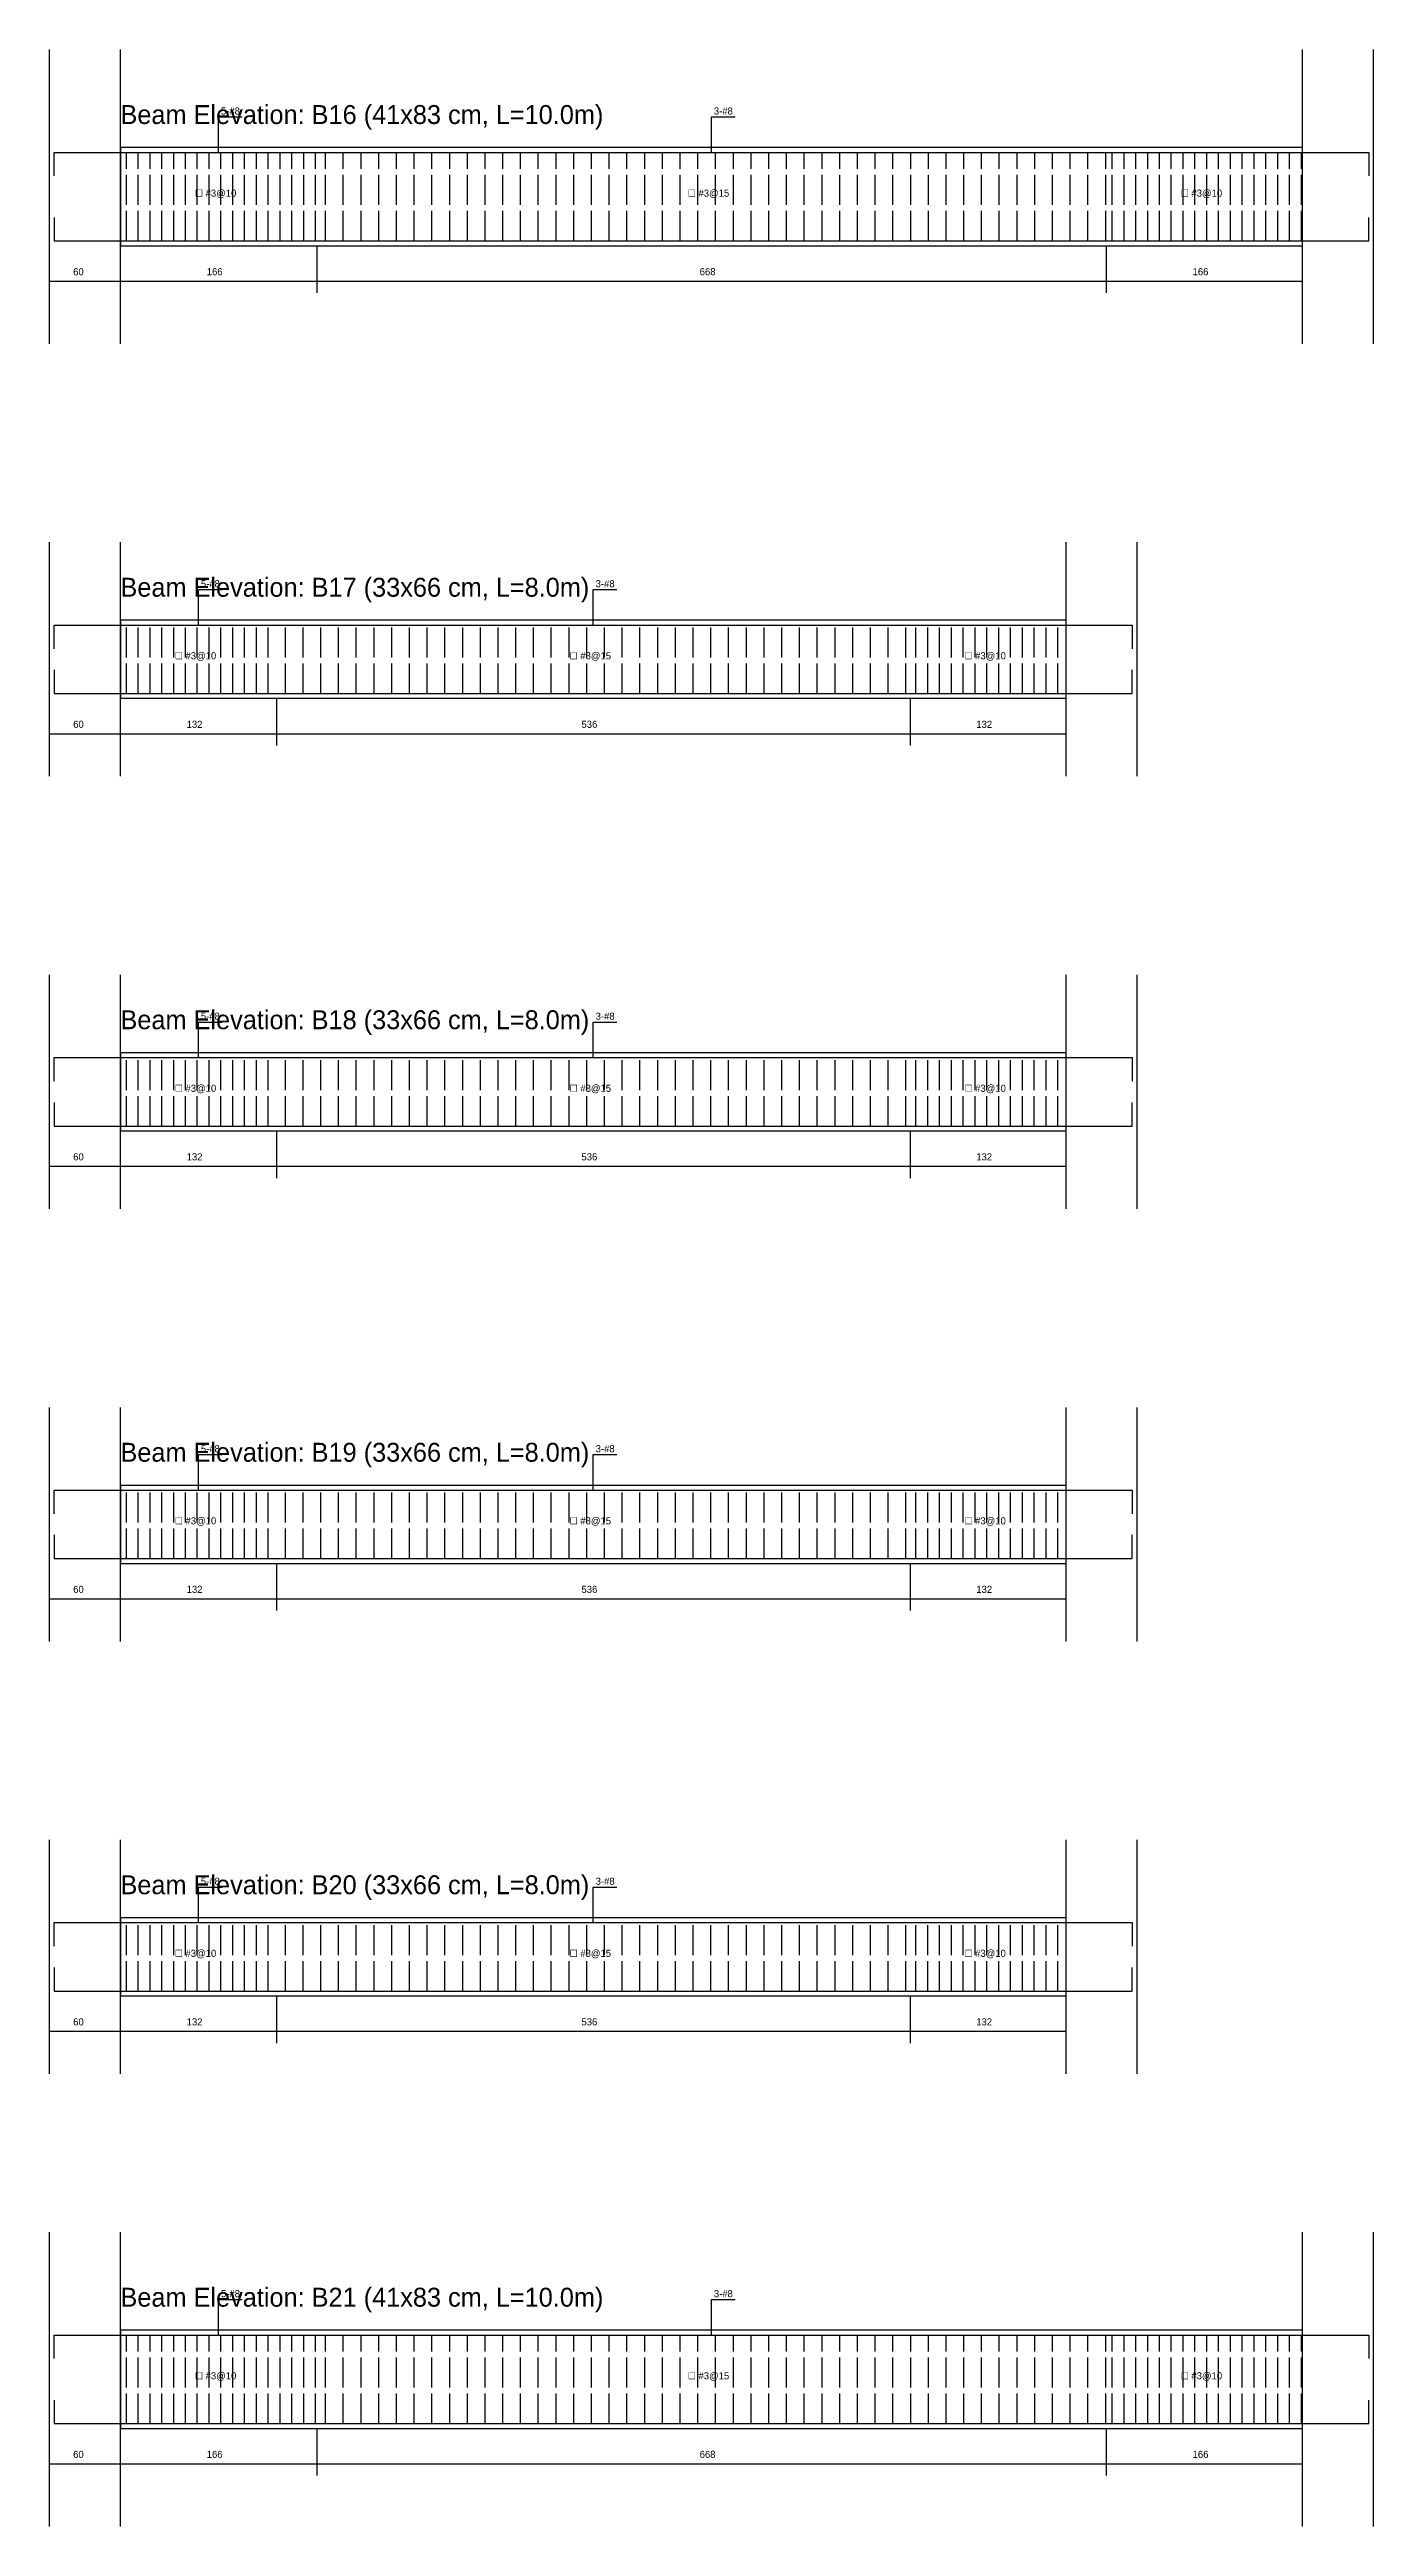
# Model space of a CAD drawing. Header units: metres. Extents: x -3 to 134, y -540 to 10.
# Drawn here: x -3 to 53, y -219 to -114.2 of the extents above; entities that cross this region are included whole.
import ezdxf

# ---------------------------------------------------------------- set-up
doc = ezdxf.new("R2010")
doc.units = ezdxf.units.M
doc.linetypes.add('DASHED', pattern=[1.524, 1.27, -0.254])
for name, color, linetype in [('DIMENSIONS', 6, 'Continuous'), ('REBAR_MAIN', 4, 'Continuous'), ('REBAR_SHEAR', 5, 'Continuous'), ('TEXT', 7, 'Continuous'), ('VIEW_BOX', 8, 'Continuous')]:
    doc.layers.add(name, color=color, linetype=linetype)

msp = doc.modelspace()

# ---------------------------------------------------------------- texts
at = {"layer": 'TEXT'}
for s, height, p in [('Beam Elevation: B16 (41x83 cm, L=10.0m)', 0.8, (0, -117.3)), ('5-#8', 0.3, (4.25, -116.9)), ('3-#8', 0.3, (25.1, -116.9)), ('☐ #3@10', 0.3, (3.15, -120.375)), ('☐ #3@15', 0.3, (24, -120.375)), ('☐ #3@10', 0.3, (44.85, -120.375)), ('60', 0.3, (-2, -123.7)), ('166', 0.3, (3.65, -123.7)), ('668', 0.3, (24.5, -123.7)), ('166', 0.3, (45.35, -123.7)), ('Beam Elevation: B17 (33x66 cm, L=8.0m)', 0.8, (0, -137.3)), ('5-#8', 0.3, (3.4, -136.9)), ('3-#8', 0.3, (20.1, -136.9)), ('☐ #3@10', 0.3, (2.3, -139.95)), ('☐ #3@15', 0.3, (19, -139.95)), ('☐ #3@10', 0.3, (35.7, -139.95)), ('60', 0.3, (-2, -142.85)), ('132', 0.3, (2.8, -142.85)), ('536', 0.3, (19.5, -142.85)), ('132', 0.3, (36.2, -142.85)), ('Beam Elevation: B18 (33x66 cm, L=8.0m)', 0.8, (0, -155.6)), ('5-#8', 0.3, (3.4, -155.2)), ('3-#8', 0.3, (20.1, -155.2)), ('☐ #3@10', 0.3, (2.3, -158.25)), ('☐ #3@15', 0.3, (19, -158.25)), ('☐ #3@10', 0.3, (35.7, -158.25)), ('60', 0.3, (-2, -161.15)), ('132', 0.3, (2.8, -161.15)), ('536', 0.3, (19.5, -161.15)), ('132', 0.3, (36.2, -161.15)), ('Beam Elevation: B19 (33x66 cm, L=8.0m)', 0.8, (0, -173.9)), ('5-#8', 0.3, (3.4, -173.5)), ('3-#8', 0.3, (20.1, -173.5)), ('☐ #3@10', 0.3, (2.3, -176.55)), ('☐ #3@15', 0.3, (19, -176.55)), ('☐ #3@10', 0.3, (35.7, -176.55)), ('60', 0.3, (-2, -179.45)), ('132', 0.3, (2.8, -179.45)), ('536', 0.3, (19.5, -179.45)), ('132', 0.3, (36.2, -179.45)), ('Beam Elevation: B20 (33x66 cm, L=8.0m)', 0.8, (0, -192.2)), ('5-#8', 0.3, (3.4, -191.8)), ('3-#8', 0.3, (20.1, -191.8)), ('☐ #3@10', 0.3, (2.3, -194.85)), ('☐ #3@15', 0.3, (19, -194.85)), ('☐ #3@10', 0.3, (35.7, -194.85)), ('60', 0.3, (-2, -197.75)), ('132', 0.3, (2.8, -197.75)), ('536', 0.3, (19.5, -197.75)), ('132', 0.3, (36.2, -197.75)), ('Beam Elevation: B21 (41x83 cm, L=10.0m)', 0.8, (0, -209.65)), ('5-#8', 0.3, (4.25, -209.25)), ('3-#8', 0.3, (25.1, -209.25)), ('☐ #3@10', 0.3, (3.15, -212.725)), ('☐ #3@15', 0.3, (24, -212.725)), ('☐ #3@10', 0.3, (44.85, -212.725)), ('60', 0.3, (-2, -216.05)), ('166', 0.3, (3.65, -216.05)), ('668', 0.3, (24.5, -216.05)), ('166', 0.3, (45.35, -216.05))]:
    msp.add_text(s, height=height, dxfattribs=at).set_placement(p)

# ---------------------------------------------------------------- linework, layer by layer
at = {"layer": 'DIMENSIONS'}
for p, q in [((8.3, -122.45), (8.3, -124.45)), ((41.7, -122.45), (41.7, -124.45)), ((-3, -123.95), (0, -123.95)), ((-3, -126.6), (-3, -124.45)), ((0, -123.95), (50, -123.95)), ((0, -126.6), (0, -124.45)), ((50, -126.6), (50, -124.45)), ((6.6, -141.6), (6.6, -143.6)), ((33.4, -141.6), (33.4, -143.6)), ((-3, -143.1), (0, -143.1)), ((0, -143.1), (40, -143.1)), ((-3, -144.9), (-3, -143.6)), ((0, -144.9), (0, -143.6)), ((40, -144.9), (40, -143.6)), ((6.6, -159.9), (6.6, -161.9)), ((33.4, -159.9), (33.4, -161.9)), ((-3, -161.4), (0, -161.4)), ((-3, -163.2), (-3, -161.9)), ((0, -161.4), (40, -161.4)), ((0, -163.2), (0, -161.9)), ((40, -163.2), (40, -161.9)), ((6.6, -178.2), (6.6, -180.2)), ((33.4, -178.2), (33.4, -180.2)), ((-3, -179.7), (0, -179.7)), ((-3, -181.5), (-3, -180.2)), ((0, -179.7), (40, -179.7)), ((0, -181.5), (0, -180.2)), ((40, -181.5), (40, -180.2)), ((6.6, -196.5), (6.6, -198.5)), ((33.4, -196.5), (33.4, -198.5)), ((-3, -198), (0, -198)), ((0, -198), (40, -198)), ((-3, -199.8), (-3, -198.5)), ((0, -199.8), (0, -198.5)), ((40, -199.8), (40, -198.5)), ((8.3, -214.8), (8.3, -216.8)), ((41.7, -214.8), (41.7, -216.8)), ((-3, -216.3), (0, -216.3)), ((-3, -218.95), (-3, -216.8)), ((0, -216.3), (50, -216.3)), ((0, -218.95), (0, -216.8)), ((50, -218.95), (50, -216.8))]:
    msp.add_line(p, q, dxfattribs=at)
at = {"layer": 'REBAR_MAIN'}
for points in [[(-2.8, -119.5), (-2.8, -118.5), (52.8, -118.5), (52.8, -119.5)], [(-2.8, -121.25), (-2.8, -122.25), (52.8, -122.25), (52.8, -121.25)], [(-2.8, -139.5), (-2.8, -138.5), (42.8, -138.5), (42.8, -139.5)], [(-2.8, -140.4), (-2.8, -141.4), (42.8, -141.4), (42.8, -140.4)], [(-2.8, -157.8), (-2.8, -156.8), (42.8, -156.8), (42.8, -157.8)], [(-2.8, -158.7), (-2.8, -159.7), (42.8, -159.7), (42.8, -158.7)], [(-2.8, -176.1), (-2.8, -175.1), (42.8, -175.1), (42.8, -176.1)], [(-2.8, -177), (-2.8, -178), (42.8, -178), (42.8, -177)], [(-2.8, -194.4), (-2.8, -193.4), (42.8, -193.4), (42.8, -194.4)], [(-2.8, -195.3), (-2.8, -196.3), (42.8, -196.3), (42.8, -195.3)], [(-2.8, -211.85), (-2.8, -210.85), (52.8, -210.85), (52.8, -211.85)], [(-2.8, -213.6), (-2.8, -214.6), (52.8, -214.6), (52.8, -213.6)]]:
    msp.add_lwpolyline(points, dxfattribs=at)
at = {"layer": 'REBAR_SHEAR', "linetype": 'DASHED'}
for p, q in [((0.25, -122.25), (0.25, -118.5)), ((0.75, -122.25), (0.75, -118.5)), ((1.25, -122.25), (1.25, -118.5)), ((1.75, -122.25), (1.75, -118.5)), ((2.25, -122.25), (2.25, -118.5)), ((2.75, -122.25), (2.75, -118.5)), ((3.25, -122.25), (3.25, -118.5)), ((3.75, -122.25), (3.75, -118.5)), ((4.25, -122.25), (4.25, -118.5)), ((4.75, -122.25), (4.75, -118.5)), ((5.25, -122.25), (5.25, -118.5)), ((5.75, -122.25), (5.75, -118.5)), ((6.25, -122.25), (6.25, -118.5)), ((6.75, -122.25), (6.75, -118.5)), ((7.25, -122.25), (7.25, -118.5)), ((7.75, -122.25), (7.75, -118.5)), ((8.25, -122.25), (8.25, -118.5)), ((8.675, -122.25), (8.675, -118.5)), ((9.425, -122.25), (9.425, -118.5)), ((10.175, -122.25), (10.175, -118.5)), ((10.925, -122.25), (10.925, -118.5)), ((11.675, -122.25), (11.675, -118.5)), ((12.425, -122.25), (12.425, -118.5)), ((13.175, -122.25), (13.175, -118.5)), ((13.925, -122.25), (13.925, -118.5)), ((14.675, -122.25), (14.675, -118.5)), ((15.425, -122.25), (15.425, -118.5)), ((16.175, -122.25), (16.175, -118.5)), ((16.925, -122.25), (16.925, -118.5)), ((17.675, -122.25), (17.675, -118.5)), ((18.425, -122.25), (18.425, -118.5)), ((19.175, -122.25), (19.175, -118.5)), ((19.925, -122.25), (19.925, -118.5)), ((20.675, -122.25), (20.675, -118.5)), ((21.425, -122.25), (21.425, -118.5)), ((22.175, -122.25), (22.175, -118.5)), ((22.925, -122.25), (22.925, -118.5)), ((23.675, -122.25), (23.675, -118.5)), ((24.425, -122.25), (24.425, -118.5)), ((25.175, -122.25), (25.175, -118.5)), ((25.925, -122.25), (25.925, -118.5)), ((26.675, -122.25), (26.675, -118.5)), ((27.425, -122.25), (27.425, -118.5)), ((28.175, -122.25), (28.175, -118.5)), ((28.925, -122.25), (28.925, -118.5)), ((29.675, -122.25), (29.675, -118.5)), ((30.425, -122.25), (30.425, -118.5)), ((31.175, -122.25), (31.175, -118.5)), ((31.925, -122.25), (31.925, -118.5)), ((32.675, -122.25), (32.675, -118.5)), ((33.425, -122.25), (33.425, -118.5)), ((34.175, -122.25), (34.175, -118.5)), ((34.925, -122.25), (34.925, -118.5)), ((35.675, -122.25), (35.675, -118.5)), ((36.425, -122.25), (36.425, -118.5)), ((37.175, -122.25), (37.175, -118.5)), ((37.925, -122.25), (37.925, -118.5)), ((38.675, -122.25), (38.675, -118.5)), ((39.425, -122.25), (39.425, -118.5)), ((40.175, -122.25), (40.175, -118.5)), ((40.925, -122.25), (40.925, -118.5)), ((41.675, -122.25), (41.675, -118.5)), ((41.95, -122.25), (41.95, -118.5)), ((42.45, -122.25), (42.45, -118.5)), ((42.95, -122.25), (42.95, -118.5)), ((43.45, -122.25), (43.45, -118.5)), ((43.95, -122.25), (43.95, -118.5)), ((44.45, -122.25), (44.45, -118.5)), ((44.95, -122.25), (44.95, -118.5)), ((45.45, -122.25), (45.45, -118.5)), ((45.95, -122.25), (45.95, -118.5)), ((46.45, -122.25), (46.45, -118.5)), ((46.95, -122.25), (46.95, -118.5)), ((47.45, -122.25), (47.45, -118.5)), ((47.95, -122.25), (47.95, -118.5)), ((48.45, -122.25), (48.45, -118.5)), ((48.95, -122.25), (48.95, -118.5)), ((49.45, -122.25), (49.45, -118.5)), ((49.95, -122.25), (49.95, -118.5)), ((0.25, -141.4), (0.25, -138.5)), ((0.75, -141.4), (0.75, -138.5)), ((1.25, -141.4), (1.25, -138.5)), ((1.75, -141.4), (1.75, -138.5)), ((2.25, -141.4), (2.25, -138.5)), ((2.75, -141.4), (2.75, -138.5)), ((3.25, -141.4), (3.25, -138.5)), ((3.75, -141.4), (3.75, -138.5)), ((4.25, -141.4), (4.25, -138.5)), ((4.75, -141.4), (4.75, -138.5)), ((5.25, -141.4), (5.25, -138.5)), ((5.75, -141.4), (5.75, -138.5)), ((6.25, -141.4), (6.25, -138.5)), ((6.975, -141.4), (6.975, -138.5)), ((7.725, -141.4), (7.725, -138.5)), ((8.475, -141.4), (8.475, -138.5)), ((9.225, -141.4), (9.225, -138.5)), ((9.975, -141.4), (9.975, -138.5)), ((10.725, -141.4), (10.725, -138.5)), ((11.475, -141.4), (11.475, -138.5)), ((12.225, -141.4), (12.225, -138.5)), ((12.975, -141.4), (12.975, -138.5)), ((13.725, -141.4), (13.725, -138.5)), ((14.475, -141.4), (14.475, -138.5)), ((15.225, -141.4), (15.225, -138.5)), ((15.975, -141.4), (15.975, -138.5)), ((16.725, -141.4), (16.725, -138.5)), ((17.475, -141.4), (17.475, -138.5)), ((18.225, -141.4), (18.225, -138.5)), ((18.975, -141.4), (18.975, -138.5)), ((19.725, -141.4), (19.725, -138.5)), ((20.475, -141.4), (20.475, -138.5)), ((21.225, -141.4), (21.225, -138.5)), ((21.975, -141.4), (21.975, -138.5)), ((22.725, -141.4), (22.725, -138.5)), ((23.475, -141.4), (23.475, -138.5)), ((24.225, -141.4), (24.225, -138.5)), ((24.975, -141.4), (24.975, -138.5)), ((25.725, -141.4), (25.725, -138.5)), ((26.475, -141.4), (26.475, -138.5)), ((27.225, -141.4), (27.225, -138.5)), ((27.975, -141.4), (27.975, -138.5)), ((28.725, -141.4), (28.725, -138.5)), ((29.475, -141.4), (29.475, -138.5)), ((30.225, -141.4), (30.225, -138.5)), ((30.975, -141.4), (30.975, -138.5)), ((31.725, -141.4), (31.725, -138.5)), ((32.475, -141.4), (32.475, -138.5)), ((33.225, -141.4), (33.225, -138.5)), ((33.65, -141.4), (33.65, -138.5)), ((34.15, -141.4), (34.15, -138.5)), ((34.65, -141.4), (34.65, -138.5)), ((35.15, -141.4), (35.15, -138.5)), ((35.65, -141.4), (35.65, -138.5)), ((36.15, -141.4), (36.15, -138.5)), ((36.65, -141.4), (36.65, -138.5)), ((37.15, -141.4), (37.15, -138.5)), ((37.65, -141.4), (37.65, -138.5)), ((38.15, -141.4), (38.15, -138.5)), ((38.65, -141.4), (38.65, -138.5)), ((39.15, -141.4), (39.15, -138.5)), ((39.65, -141.4), (39.65, -138.5)), ((0.25, -159.7), (0.25, -156.8)), ((0.75, -159.7), (0.75, -156.8)), ((1.25, -159.7), (1.25, -156.8)), ((1.75, -159.7), (1.75, -156.8)), ((2.25, -159.7), (2.25, -156.8)), ((2.75, -159.7), (2.75, -156.8)), ((3.25, -159.7), (3.25, -156.8)), ((3.75, -159.7), (3.75, -156.8)), ((4.25, -159.7), (4.25, -156.8)), ((4.75, -159.7), (4.75, -156.8)), ((5.25, -159.7), (5.25, -156.8)), ((5.75, -159.7), (5.75, -156.8)), ((6.25, -159.7), (6.25, -156.8)), ((6.975, -159.7), (6.975, -156.8)), ((7.725, -159.7), (7.725, -156.8)), ((8.475, -159.7), (8.475, -156.8)), ((9.225, -159.7), (9.225, -156.8)), ((9.975, -159.7), (9.975, -156.8)), ((10.725, -159.7), (10.725, -156.8)), ((11.475, -159.7), (11.475, -156.8)), ((12.225, -159.7), (12.225, -156.8)), ((12.975, -159.7), (12.975, -156.8)), ((13.725, -159.7), (13.725, -156.8)), ((14.475, -159.7), (14.475, -156.8)), ((15.225, -159.7), (15.225, -156.8)), ((15.975, -159.7), (15.975, -156.8)), ((16.725, -159.7), (16.725, -156.8)), ((17.475, -159.7), (17.475, -156.8)), ((18.225, -159.7), (18.225, -156.8)), ((18.975, -159.7), (18.975, -156.8)), ((19.725, -159.7), (19.725, -156.8)), ((20.475, -159.7), (20.475, -156.8)), ((21.225, -159.7), (21.225, -156.8)), ((21.975, -159.7), (21.975, -156.8)), ((22.725, -159.7), (22.725, -156.8)), ((23.475, -159.7), (23.475, -156.8)), ((24.225, -159.7), (24.225, -156.8)), ((24.975, -159.7), (24.975, -156.8)), ((25.725, -159.7), (25.725, -156.8)), ((26.475, -159.7), (26.475, -156.8)), ((27.225, -159.7), (27.225, -156.8)), ((27.975, -159.7), (27.975, -156.8)), ((28.725, -159.7), (28.725, -156.8)), ((29.475, -159.7), (29.475, -156.8)), ((30.225, -159.7), (30.225, -156.8)), ((30.975, -159.7), (30.975, -156.8)), ((31.725, -159.7), (31.725, -156.8)), ((32.475, -159.7), (32.475, -156.8)), ((33.225, -159.7), (33.225, -156.8)), ((33.65, -159.7), (33.65, -156.8)), ((34.15, -159.7), (34.15, -156.8)), ((34.65, -159.7), (34.65, -156.8)), ((35.15, -159.7), (35.15, -156.8)), ((35.65, -159.7), (35.65, -156.8)), ((36.15, -159.7), (36.15, -156.8)), ((36.65, -159.7), (36.65, -156.8)), ((37.15, -159.7), (37.15, -156.8)), ((37.65, -159.7), (37.65, -156.8)), ((38.15, -159.7), (38.15, -156.8)), ((38.65, -159.7), (38.65, -156.8)), ((39.15, -159.7), (39.15, -156.8)), ((39.65, -159.7), (39.65, -156.8)), ((0.25, -178), (0.25, -175.1)), ((0.75, -178), (0.75, -175.1)), ((1.25, -178), (1.25, -175.1)), ((1.75, -178), (1.75, -175.1)), ((2.25, -178), (2.25, -175.1)), ((2.75, -178), (2.75, -175.1)), ((3.25, -178), (3.25, -175.1)), ((3.75, -178), (3.75, -175.1)), ((4.25, -178), (4.25, -175.1)), ((4.75, -178), (4.75, -175.1)), ((5.25, -178), (5.25, -175.1)), ((5.75, -178), (5.75, -175.1)), ((6.25, -178), (6.25, -175.1)), ((6.975, -178), (6.975, -175.1)), ((7.725, -178), (7.725, -175.1)), ((8.475, -178), (8.475, -175.1)), ((9.225, -178), (9.225, -175.1)), ((9.975, -178), (9.975, -175.1)), ((10.725, -178), (10.725, -175.1)), ((11.475, -178), (11.475, -175.1)), ((12.225, -178), (12.225, -175.1)), ((12.975, -178), (12.975, -175.1)), ((13.725, -178), (13.725, -175.1)), ((14.475, -178), (14.475, -175.1)), ((15.225, -178), (15.225, -175.1)), ((15.975, -178), (15.975, -175.1)), ((16.725, -178), (16.725, -175.1)), ((17.475, -178), (17.475, -175.1)), ((18.225, -178), (18.225, -175.1)), ((18.975, -178), (18.975, -175.1)), ((19.725, -178), (19.725, -175.1)), ((20.475, -178), (20.475, -175.1)), ((21.225, -178), (21.225, -175.1)), ((21.975, -178), (21.975, -175.1)), ((22.725, -178), (22.725, -175.1)), ((23.475, -178), (23.475, -175.1)), ((24.225, -178), (24.225, -175.1)), ((24.975, -178), (24.975, -175.1)), ((25.725, -178), (25.725, -175.1)), ((26.475, -178), (26.475, -175.1)), ((27.225, -178), (27.225, -175.1)), ((27.975, -178), (27.975, -175.1)), ((28.725, -178), (28.725, -175.1)), ((29.475, -178), (29.475, -175.1)), ((30.225, -178), (30.225, -175.1)), ((30.975, -178), (30.975, -175.1)), ((31.725, -178), (31.725, -175.1)), ((32.475, -178), (32.475, -175.1)), ((33.225, -178), (33.225, -175.1)), ((33.65, -178), (33.65, -175.1)), ((34.15, -178), (34.15, -175.1)), ((34.65, -178), (34.65, -175.1)), ((35.15, -178), (35.15, -175.1)), ((35.65, -178), (35.65, -175.1)), ((36.15, -178), (36.15, -175.1)), ((36.65, -178), (36.65, -175.1)), ((37.15, -178), (37.15, -175.1)), ((37.65, -178), (37.65, -175.1)), ((38.15, -178), (38.15, -175.1)), ((38.65, -178), (38.65, -175.1)), ((39.15, -178), (39.15, -175.1)), ((39.65, -178), (39.65, -175.1)), ((0.25, -196.3), (0.25, -193.4)), ((0.75, -196.3), (0.75, -193.4)), ((1.25, -196.3), (1.25, -193.4)), ((1.75, -196.3), (1.75, -193.4)), ((2.25, -196.3), (2.25, -193.4)), ((2.75, -196.3), (2.75, -193.4)), ((3.25, -196.3), (3.25, -193.4)), ((3.75, -196.3), (3.75, -193.4)), ((4.25, -196.3), (4.25, -193.4)), ((4.75, -196.3), (4.75, -193.4)), ((5.25, -196.3), (5.25, -193.4)), ((5.75, -196.3), (5.75, -193.4)), ((6.25, -196.3), (6.25, -193.4)), ((6.975, -196.3), (6.975, -193.4)), ((7.725, -196.3), (7.725, -193.4)), ((8.475, -196.3), (8.475, -193.4)), ((9.225, -196.3), (9.225, -193.4)), ((9.975, -196.3), (9.975, -193.4)), ((10.725, -196.3), (10.725, -193.4)), ((11.475, -196.3), (11.475, -193.4)), ((12.225, -196.3), (12.225, -193.4)), ((12.975, -196.3), (12.975, -193.4)), ((13.725, -196.3), (13.725, -193.4)), ((14.475, -196.3), (14.475, -193.4)), ((15.225, -196.3), (15.225, -193.4)), ((15.975, -196.3), (15.975, -193.4)), ((16.725, -196.3), (16.725, -193.4)), ((17.475, -196.3), (17.475, -193.4)), ((18.225, -196.3), (18.225, -193.4)), ((18.975, -196.3), (18.975, -193.4)), ((19.725, -196.3), (19.725, -193.4)), ((20.475, -196.3), (20.475, -193.4)), ((21.225, -196.3), (21.225, -193.4)), ((21.975, -196.3), (21.975, -193.4)), ((22.725, -196.3), (22.725, -193.4)), ((23.475, -196.3), (23.475, -193.4)), ((24.225, -196.3), (24.225, -193.4)), ((24.975, -196.3), (24.975, -193.4)), ((25.725, -196.3), (25.725, -193.4)), ((26.475, -196.3), (26.475, -193.4)), ((27.225, -196.3), (27.225, -193.4)), ((27.975, -196.3), (27.975, -193.4)), ((28.725, -196.3), (28.725, -193.4)), ((29.475, -196.3), (29.475, -193.4)), ((30.225, -196.3), (30.225, -193.4)), ((30.975, -196.3), (30.975, -193.4)), ((31.725, -196.3), (31.725, -193.4)), ((32.475, -196.3), (32.475, -193.4)), ((33.225, -196.3), (33.225, -193.4)), ((33.65, -196.3), (33.65, -193.4)), ((34.15, -196.3), (34.15, -193.4)), ((34.65, -196.3), (34.65, -193.4)), ((35.15, -196.3), (35.15, -193.4)), ((35.65, -196.3), (35.65, -193.4)), ((36.15, -196.3), (36.15, -193.4)), ((36.65, -196.3), (36.65, -193.4)), ((37.15, -196.3), (37.15, -193.4)), ((37.65, -196.3), (37.65, -193.4)), ((38.15, -196.3), (38.15, -193.4)), ((38.65, -196.3), (38.65, -193.4)), ((39.15, -196.3), (39.15, -193.4)), ((39.65, -196.3), (39.65, -193.4)), ((0.25, -214.6), (0.25, -210.85)), ((0.75, -214.6), (0.75, -210.85)), ((1.25, -214.6), (1.25, -210.85)), ((1.75, -214.6), (1.75, -210.85)), ((2.25, -214.6), (2.25, -210.85)), ((2.75, -214.6), (2.75, -210.85)), ((3.25, -214.6), (3.25, -210.85)), ((3.75, -214.6), (3.75, -210.85)), ((4.25, -214.6), (4.25, -210.85)), ((4.75, -214.6), (4.75, -210.85)), ((5.25, -214.6), (5.25, -210.85)), ((5.75, -214.6), (5.75, -210.85)), ((6.25, -214.6), (6.25, -210.85)), ((6.75, -214.6), (6.75, -210.85)), ((7.25, -214.6), (7.25, -210.85)), ((7.75, -214.6), (7.75, -210.85)), ((8.25, -214.6), (8.25, -210.85)), ((8.675, -214.6), (8.675, -210.85)), ((9.425, -214.6), (9.425, -210.85)), ((10.175, -214.6), (10.175, -210.85)), ((10.925, -214.6), (10.925, -210.85)), ((11.675, -214.6), (11.675, -210.85)), ((12.425, -214.6), (12.425, -210.85)), ((13.175, -214.6), (13.175, -210.85)), ((13.925, -214.6), (13.925, -210.85)), ((14.675, -214.6), (14.675, -210.85)), ((15.425, -214.6), (15.425, -210.85)), ((16.175, -214.6), (16.175, -210.85)), ((16.925, -214.6), (16.925, -210.85)), ((17.675, -214.6), (17.675, -210.85)), ((18.425, -214.6), (18.425, -210.85)), ((19.175, -214.6), (19.175, -210.85)), ((19.925, -214.6), (19.925, -210.85)), ((20.675, -214.6), (20.675, -210.85)), ((21.425, -214.6), (21.425, -210.85)), ((22.175, -214.6), (22.175, -210.85)), ((22.925, -214.6), (22.925, -210.85)), ((23.675, -214.6), (23.675, -210.85)), ((24.425, -214.6), (24.425, -210.85)), ((25.175, -214.6), (25.175, -210.85)), ((25.925, -214.6), (25.925, -210.85)), ((26.675, -214.6), (26.675, -210.85)), ((27.425, -214.6), (27.425, -210.85)), ((28.175, -214.6), (28.175, -210.85)), ((28.925, -214.6), (28.925, -210.85)), ((29.675, -214.6), (29.675, -210.85)), ((30.425, -214.6), (30.425, -210.85)), ((31.175, -214.6), (31.175, -210.85)), ((31.925, -214.6), (31.925, -210.85)), ((32.675, -214.6), (32.675, -210.85)), ((33.425, -214.6), (33.425, -210.85)), ((34.175, -214.6), (34.175, -210.85)), ((34.925, -214.6), (34.925, -210.85)), ((35.675, -214.6), (35.675, -210.85)), ((36.425, -214.6), (36.425, -210.85)), ((37.175, -214.6), (37.175, -210.85)), ((37.925, -214.6), (37.925, -210.85)), ((38.675, -214.6), (38.675, -210.85)), ((39.425, -214.6), (39.425, -210.85)), ((40.175, -214.6), (40.175, -210.85)), ((40.925, -214.6), (40.925, -210.85)), ((41.675, -214.6), (41.675, -210.85)), ((41.95, -214.6), (41.95, -210.85)), ((42.45, -214.6), (42.45, -210.85)), ((42.95, -214.6), (42.95, -210.85)), ((43.45, -214.6), (43.45, -210.85)), ((43.95, -214.6), (43.95, -210.85)), ((44.45, -214.6), (44.45, -210.85)), ((44.95, -214.6), (44.95, -210.85)), ((45.45, -214.6), (45.45, -210.85)), ((45.95, -214.6), (45.95, -210.85)), ((46.45, -214.6), (46.45, -210.85)), ((46.95, -214.6), (46.95, -210.85)), ((47.45, -214.6), (47.45, -210.85)), ((47.95, -214.6), (47.95, -210.85)), ((48.45, -214.6), (48.45, -210.85)), ((48.95, -214.6), (48.95, -210.85)), ((49.45, -214.6), (49.45, -210.85)), ((49.95, -214.6), (49.95, -210.85))]:
    msp.add_line(p, q, dxfattribs=at)
at = {"layer": 'TEXT'}
for p, q in [((4.15, -118.5), (4.15, -117)), ((4.15, -117), (5.15, -117)), ((25, -118.5), (25, -117)), ((25, -117), (26, -117)), ((3.3, -138.5), (3.3, -137)), ((3.3, -137), (4.3, -137)), ((20, -138.5), (20, -137)), ((20, -137), (21, -137)), ((3.3, -156.8), (3.3, -155.3)), ((3.3, -155.3), (4.3, -155.3)), ((20, -156.8), (20, -155.3)), ((20, -155.3), (21, -155.3)), ((3.3, -175.1), (3.3, -173.6)), ((3.3, -173.6), (4.3, -173.6)), ((20, -175.1), (20, -173.6)), ((20, -173.6), (21, -173.6)), ((3.3, -193.4), (3.3, -191.9)), ((3.3, -191.9), (4.3, -191.9)), ((20, -193.4), (20, -191.9)), ((20, -191.9), (21, -191.9)), ((4.15, -210.85), (4.15, -209.35)), ((4.15, -209.35), (5.15, -209.35)), ((25, -210.85), (25, -209.35)), ((25, -209.35), (26, -209.35))]:
    msp.add_line(p, q, dxfattribs=at)
at = {"layer": 'VIEW_BOX'}
for p, q in [((-3, -126.6), (-3, -114.15)), ((0, -126.6), (0, -114.15)), ((50, -126.6), (50, -114.15)), ((53, -126.6), (53, -114.15)), ((-3, -144.9), (-3, -135)), ((0, -144.9), (0, -135)), ((40, -144.9), (40, -135)), ((43, -144.9), (43, -135)), ((-3, -163.2), (-3, -153.3)), ((0, -163.2), (0, -153.3)), ((40, -163.2), (40, -153.3)), ((43, -163.2), (43, -153.3)), ((-3, -181.5), (-3, -171.6)), ((0, -181.5), (0, -171.6)), ((40, -181.5), (40, -171.6)), ((43, -181.5), (43, -171.6)), ((-3, -199.8), (-3, -189.9)), ((0, -199.8), (0, -189.9)), ((40, -199.8), (40, -189.9)), ((43, -199.8), (43, -189.9)), ((-3, -218.95), (-3, -206.5)), ((0, -218.95), (0, -206.5)), ((50, -218.95), (50, -206.5)), ((53, -218.95), (53, -206.5))]:
    msp.add_line(p, q, dxfattribs=at)
for points in [[(0, -122.45), (50, -122.45), (50, -118.3), (0, -118.3), (0, -122.45)], [(0, -141.6), (40, -141.6), (40, -138.3), (0, -138.3), (0, -141.6)], [(0, -159.9), (40, -159.9), (40, -156.6), (0, -156.6), (0, -159.9)], [(0, -178.2), (40, -178.2), (40, -174.9), (0, -174.9), (0, -178.2)], [(0, -196.5), (40, -196.5), (40, -193.2), (0, -193.2), (0, -196.5)], [(0, -214.8), (50, -214.8), (50, -210.65), (0, -210.65), (0, -214.8)]]:
    msp.add_lwpolyline(points, dxfattribs=at)

msp.set_redraw_order([(e.dxf.handle, doc.entitydb.next_handle()) for e in msp.query("TEXT MTEXT ATTDEF DIMENSION ARC_DIMENSION")])  # texts and dimensions are drawn at this point

doc.saveas('drawing.dxf')
